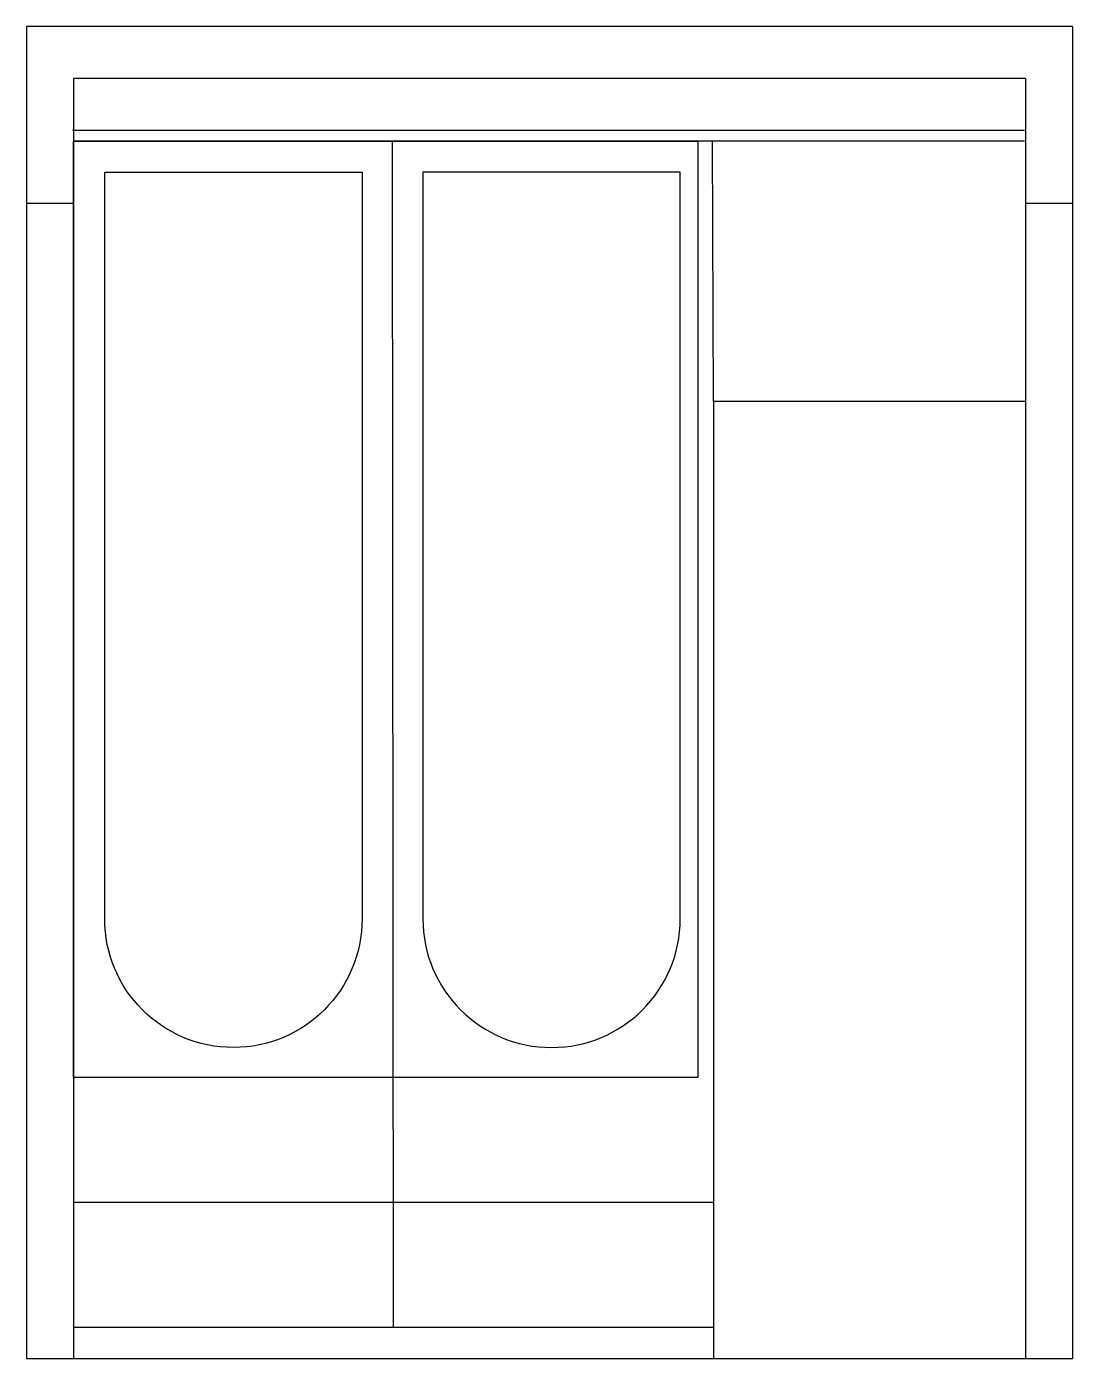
# Model space of a CAD drawing. Header units: millimetres. Extents: x 56222 to 3066687, y -650199 to -121287.
# Drawn here: x 130768.4 to 130868.9, y -182297.1 to -182169.1 of the extents above; entities that cross this region are included whole.
import ezdxf

# ---------------------------------------------------------------- set-up
doc = ezdxf.new("R2010")
doc.units = ezdxf.units.MM
doc.header["$MEASUREMENT"] = 0
doc.layers.add('SECTION ( SLAB PLine )', color=104, linetype='Continuous', lineweight=30)
doc.layers.add('XX~SLAB ( BEAM )~ ( DIM )', color=7, linetype='Continuous', lineweight=9)

msp = doc.modelspace()

# ---------------------------------------------------------------- linework, layer by layer
at = {"layer": 'SECTION ( SLAB PLine )', "color": 1}
for p, q in [((130768.437, -182169.145), (130768.437, -182186.145)), ((130868.937, -182169.145), (130768.437, -182169.145)), ((130868.937, -182169.145), (130868.937, -182186.145)), ((130772.937, -182174.145), (130772.937, -182186.145)), ((130864.437, -182174.145), (130772.937, -182174.145)), ((130864.437, -182174.145), (130864.437, -182186.145)), ((130772.937, -182186.145), (130768.437, -182186.145)), ((130868.937, -182186.145), (130864.437, -182186.145))]:
    msp.add_line(p, q, dxfattribs=at)
at = {"layer": 'XX~SLAB ( BEAM )~ ( DIM )', "lineweight": 30}
for p, q in [((130864.346, -182179.143), (130772.846, -182179.143)), ((130864.346, -182180.143), (130772.937, -182180.143)), ((130803.698, -182294.145), (130803.596, -182180.143)), ((130834.437, -182205.145), (130834.346, -182180.143)), ((130768.437, -182186.145), (130768.437, -182297.145)), ((130772.937, -182186.145), (130772.937, -182297.145)), ((130864.437, -182186.145), (130864.437, -182297.145)), ((130868.937, -182186.145), (130868.937, -182297.145)), ((130834.437, -182205.145), (130834.437, -182297.145)), ((130834.437, -182205.145), (130864.437, -182205.145)), ((130772.937, -182282.145), (130834.437, -182282.145)), ((130772.937, -182294.145), (130834.437, -182294.145)), ((130768.437, -182297.145), (130868.937, -182297.145))]:
    msp.add_line(p, q, dxfattribs=at)
msp.add_lwpolyline([(130772.937, -182180.143), (130832.937, -182180.143), (130832.937, -182270.145), (130772.937, -182270.145)], close=True, dxfattribs=at)
for points in [[(130775.937, -182254.895), (130775.937, -182183.143), (130800.676, -182183.143), (130800.676, -182254.895, -1)], [(130831.255, -182254.895), (130831.255, -182183.143), (130806.516, -182183.143), (130806.516, -182254.895, 1)]]:
    msp.add_lwpolyline(points, format="xyb", close=True, dxfattribs=at)

doc.saveas('drawing.dxf')
